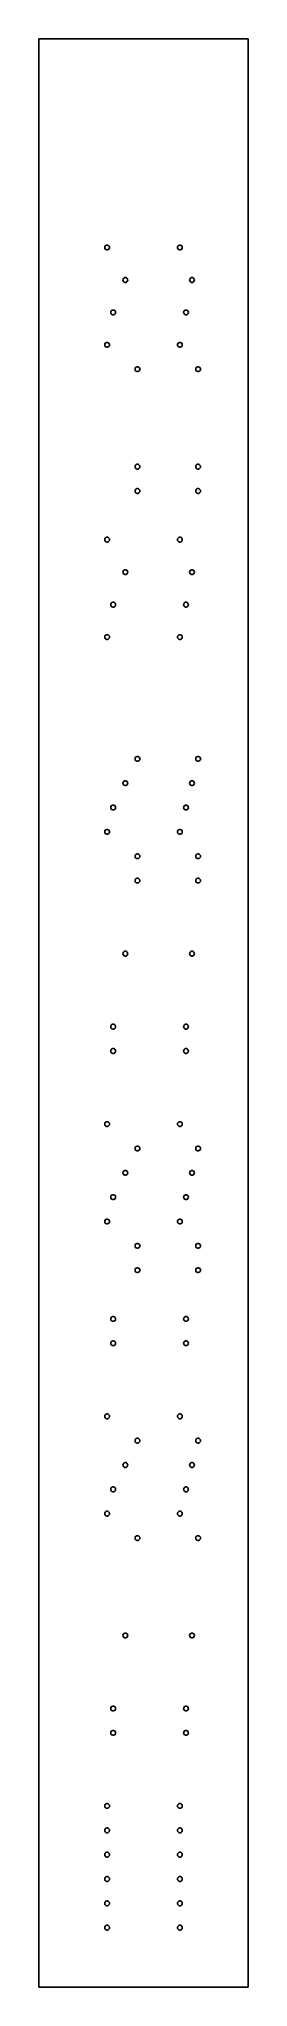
# Model space of a CAD drawing. Header units: metres. Extents: x 0 to 69, y 0 to 640.
import ezdxf

# ---------------------------------------------------------------- set-up
doc = ezdxf.new("R2010")
doc.units = ezdxf.units.M

msp = doc.modelspace()

# ---------------------------------------------------------------- linework, layer by layer
for p, q in [((69, 640), (0, 640)), ((0, 640), (0, 0)), ((69, 0), (69, 640)), ((21.7, 571.5), (21.7482, 571.774)), ((21.7482, 571.226), (21.7, 571.5)), ((21.7482, 571.774), (21.8872, 572.014)), ((21.8872, 570.986), (21.7482, 571.226)), ((21.8872, 572.014), (22.1, 572.193)), ((22.1, 570.807), (21.8872, 570.986)), ((22.1, 572.193), (22.3611, 572.288)), ((22.3611, 570.712), (22.1, 570.807)), ((22.3611, 572.288), (22.6389, 572.288)), ((22.6389, 570.712), (22.3611, 570.712)), ((22.6389, 572.288), (22.9, 572.193)), ((22.9, 570.807), (22.6389, 570.712)), ((22.9, 572.193), (23.1128, 572.014)), ((23.1128, 570.986), (22.9, 570.807)), ((23.1128, 572.014), (23.2518, 571.774)), ((23.2518, 571.226), (23.1128, 570.986)), ((23.2518, 571.774), (23.3, 571.5)), ((23.3, 571.5), (23.2518, 571.226)), ((45.7, 571.5), (45.7482, 571.774)), ((45.7482, 571.226), (45.7, 571.5)), ((45.7482, 571.774), (45.8872, 572.014)), ((45.8872, 570.986), (45.7482, 571.226)), ((45.8872, 572.014), (46.1, 572.193)), ((46.1, 570.807), (45.8872, 570.986)), ((46.1, 572.193), (46.3611, 572.288)), ((46.3611, 570.712), (46.1, 570.807)), ((46.3611, 572.288), (46.6389, 572.288)), ((46.6389, 570.712), (46.3611, 570.712)), ((46.6389, 572.288), (46.9, 572.193)), ((46.9, 570.807), (46.6389, 570.712)), ((46.9, 572.193), (47.1128, 572.014)), ((47.1128, 570.986), (46.9, 570.807)), ((47.1128, 572.014), (47.2518, 571.774)), ((47.2518, 571.226), (47.1128, 570.986)), ((47.2518, 571.774), (47.3, 571.5)), ((47.3, 571.5), (47.2518, 571.226)), ((27.7, 560.833), (27.7482, 561.107)), ((27.7482, 560.56), (27.7, 560.833)), ((27.7482, 561.107), (27.8872, 561.348)), ((27.8872, 560.319), (27.7482, 560.56)), ((27.8872, 561.348), (28.1, 561.526)), ((28.1, 560.14), (27.8872, 560.319)), ((28.1, 561.526), (28.3611, 561.621)), ((28.3611, 560.045), (28.1, 560.14)), ((28.3611, 561.621), (28.6389, 561.621)), ((28.6389, 560.045), (28.3611, 560.045)), ((28.6389, 561.621), (28.9, 561.526)), ((28.9, 560.14), (28.6389, 560.045)), ((28.9, 561.526), (29.1128, 561.348)), ((29.1128, 560.319), (28.9, 560.14)), ((29.1128, 561.348), (29.2518, 561.107)), ((29.2518, 560.56), (29.1128, 560.319)), ((29.2518, 561.107), (29.3, 560.833)), ((29.3, 560.833), (29.2518, 560.56)), ((49.7, 560.833), (49.7482, 561.107)), ((49.7482, 560.56), (49.7, 560.833)), ((49.7482, 561.107), (49.8872, 561.348)), ((49.8872, 560.319), (49.7482, 560.56)), ((49.8872, 561.348), (50.1, 561.526)), ((50.1, 560.14), (49.8872, 560.319)), ((50.1, 561.526), (50.3611, 561.621)), ((50.3611, 560.045), (50.1, 560.14)), ((50.3611, 561.621), (50.6389, 561.621)), ((50.6389, 560.045), (50.3611, 560.045)), ((50.6389, 561.621), (50.9, 561.526)), ((50.9, 560.14), (50.6389, 560.045)), ((50.9, 561.526), (51.1128, 561.348)), ((51.1128, 560.319), (50.9, 560.14)), ((51.1128, 561.348), (51.2518, 561.107)), ((51.2518, 560.56), (51.1128, 560.319)), ((51.2518, 561.107), (51.3, 560.833)), ((51.3, 560.833), (51.2518, 560.56)), ((23.7, 550.167), (23.7482, 550.44)), ((23.7482, 550.44), (23.8872, 550.681)), ((23.8872, 550.681), (24.1, 550.859)), ((24.1, 550.859), (24.3611, 550.954)), ((24.3611, 550.954), (24.6389, 550.954)), ((24.6389, 550.954), (24.9, 550.859)), ((24.9, 550.859), (25.1128, 550.681)), ((25.1128, 550.681), (25.2518, 550.44)), ((25.2518, 550.44), (25.3, 550.167)), ((47.7, 550.167), (47.7482, 550.44)), ((47.7482, 550.44), (47.8872, 550.681)), ((47.8872, 550.681), (48.1, 550.859)), ((48.1, 550.859), (48.3611, 550.954)), ((48.3611, 550.954), (48.6389, 550.954)), ((48.6389, 550.954), (48.9, 550.859)), ((48.9, 550.859), (49.1128, 550.681)), ((49.1128, 550.681), (49.2518, 550.44)), ((49.2518, 550.44), (49.3, 550.167)), ((23.7482, 549.893), (23.7, 550.167)), ((23.8872, 549.652), (23.7482, 549.893)), ((24.1, 549.474), (23.8872, 549.652)), ((24.3611, 549.379), (24.1, 549.474)), ((24.6389, 549.379), (24.3611, 549.379)), ((24.9, 549.474), (24.6389, 549.379)), ((25.1128, 549.652), (24.9, 549.474)), ((25.2518, 549.893), (25.1128, 549.652)), ((25.3, 550.167), (25.2518, 549.893)), ((47.7482, 549.893), (47.7, 550.167)), ((47.8872, 549.652), (47.7482, 549.893)), ((48.1, 549.474), (47.8872, 549.652)), ((48.3611, 549.379), (48.1, 549.474)), ((48.6389, 549.379), (48.3611, 549.379)), ((48.9, 549.474), (48.6389, 549.379)), ((49.1128, 549.652), (48.9, 549.474)), ((49.2518, 549.893), (49.1128, 549.652)), ((49.3, 550.167), (49.2518, 549.893)), ((21.7, 539.5), (21.7482, 539.774)), ((21.7482, 539.226), (21.7, 539.5)), ((21.7482, 539.774), (21.8872, 540.014)), ((21.8872, 538.986), (21.7482, 539.226)), ((21.8872, 540.014), (22.1, 540.193)), ((22.1, 538.807), (21.8872, 538.986)), ((22.1, 540.193), (22.3611, 540.288)), ((22.3611, 538.712), (22.1, 538.807)), ((22.3611, 540.288), (22.6389, 540.288)), ((22.6389, 538.712), (22.3611, 538.712)), ((22.6389, 540.288), (22.9, 540.193)), ((22.9, 538.807), (22.6389, 538.712)), ((22.9, 540.193), (23.1128, 540.014)), ((23.1128, 538.986), (22.9, 538.807)), ((23.1128, 540.014), (23.2518, 539.774)), ((23.2518, 539.226), (23.1128, 538.986)), ((23.2518, 539.774), (23.3, 539.5)), ((23.3, 539.5), (23.2518, 539.226)), ((45.7, 539.5), (45.7482, 539.774)), ((45.7482, 539.226), (45.7, 539.5)), ((45.7482, 539.774), (45.8872, 540.014)), ((45.8872, 538.986), (45.7482, 539.226)), ((45.8872, 540.014), (46.1, 540.193)), ((46.1, 538.807), (45.8872, 538.986)), ((46.1, 540.193), (46.3611, 540.288)), ((46.3611, 538.712), (46.1, 538.807)), ((46.3611, 540.288), (46.6389, 540.288)), ((46.6389, 538.712), (46.3611, 538.712)), ((46.6389, 540.288), (46.9, 540.193)), ((46.9, 538.807), (46.6389, 538.712)), ((46.9, 540.193), (47.1128, 540.014)), ((47.1128, 538.986), (46.9, 538.807)), ((47.1128, 540.014), (47.2518, 539.774)), ((47.2518, 539.226), (47.1128, 538.986)), ((47.2518, 539.774), (47.3, 539.5)), ((47.3, 539.5), (47.2518, 539.226)), ((31.7, 531.5), (31.7482, 531.774)), ((31.7482, 531.226), (31.7, 531.5)), ((31.7482, 531.774), (31.8872, 532.014)), ((31.8872, 530.986), (31.7482, 531.226)), ((31.8872, 532.014), (32.1, 532.193)), ((32.1, 532.193), (32.3611, 532.288)), ((32.3611, 532.288), (32.6389, 532.288)), ((32.6389, 532.288), (32.9, 532.193)), ((32.9, 532.193), (33.1128, 532.014)), ((33.1128, 532.014), (33.2518, 531.774)), ((33.2518, 531.226), (33.1128, 530.986)), ((33.2518, 531.774), (33.3, 531.5)), ((33.3, 531.5), (33.2518, 531.226)), ((51.7, 531.5), (51.7482, 531.774)), ((51.7482, 531.226), (51.7, 531.5)), ((51.7482, 531.774), (51.8872, 532.014)), ((51.8872, 530.986), (51.7482, 531.226)), ((51.8872, 532.014), (52.1, 532.193)), ((52.1, 532.193), (52.3611, 532.288)), ((52.3611, 532.288), (52.6389, 532.288)), ((52.6389, 532.288), (52.9, 532.193)), ((52.9, 532.193), (53.1128, 532.014)), ((53.1128, 532.014), (53.2518, 531.774)), ((53.2518, 531.226), (53.1128, 530.986)), ((53.2518, 531.774), (53.3, 531.5)), ((53.3, 531.5), (53.2518, 531.226)), ((32.1, 530.807), (31.8872, 530.986)), ((32.3611, 530.712), (32.1, 530.807)), ((32.6389, 530.712), (32.3611, 530.712)), ((32.9, 530.807), (32.6389, 530.712)), ((33.1128, 530.986), (32.9, 530.807)), ((52.1, 530.807), (51.8872, 530.986)), ((52.3611, 530.712), (52.1, 530.807)), ((52.6389, 530.712), (52.3611, 530.712)), ((52.9, 530.807), (52.6389, 530.712)), ((53.1128, 530.986), (52.9, 530.807)), ((31.7, 499.5), (31.7482, 499.774)), ((31.7482, 499.226), (31.7, 499.5)), ((31.7482, 499.774), (31.8872, 500.014)), ((31.8872, 498.986), (31.7482, 499.226)), ((31.8872, 500.014), (32.1, 500.193)), ((32.1, 500.193), (32.3611, 500.288)), ((32.3611, 500.288), (32.6389, 500.288)), ((32.6389, 500.288), (32.9, 500.193)), ((32.9, 500.193), (33.1128, 500.014)), ((33.1128, 500.014), (33.2518, 499.774)), ((33.2518, 499.226), (33.1128, 498.986)), ((33.2518, 499.774), (33.3, 499.5)), ((33.3, 499.5), (33.2518, 499.226)), ((51.7, 499.5), (51.7482, 499.774)), ((51.7482, 499.226), (51.7, 499.5)), ((51.7482, 499.774), (51.8872, 500.014)), ((51.8872, 498.986), (51.7482, 499.226)), ((51.8872, 500.014), (52.1, 500.193)), ((52.1, 500.193), (52.3611, 500.288)), ((52.3611, 500.288), (52.6389, 500.288)), ((52.6389, 500.288), (52.9, 500.193)), ((52.9, 500.193), (53.1128, 500.014)), ((53.1128, 500.014), (53.2518, 499.774)), ((53.2518, 499.226), (53.1128, 498.986)), ((53.2518, 499.774), (53.3, 499.5)), ((53.3, 499.5), (53.2518, 499.226)), ((32.1, 498.807), (31.8872, 498.986)), ((32.3611, 498.712), (32.1, 498.807)), ((32.6389, 498.712), (32.3611, 498.712)), ((32.9, 498.807), (32.6389, 498.712)), ((33.1128, 498.986), (32.9, 498.807)), ((52.1, 498.807), (51.8872, 498.986)), ((52.3611, 498.712), (52.1, 498.807)), ((52.6389, 498.712), (52.3611, 498.712)), ((52.9, 498.807), (52.6389, 498.712)), ((53.1128, 498.986), (52.9, 498.807)), ((31.7, 491.5), (31.7482, 491.774)), ((31.7482, 491.226), (31.7, 491.5)), ((31.7482, 491.774), (31.8872, 492.014)), ((31.8872, 490.986), (31.7482, 491.226)), ((31.8872, 492.014), (32.1, 492.193)), ((32.1, 490.807), (31.8872, 490.986)), ((32.1, 492.193), (32.3611, 492.288)), ((32.3611, 490.712), (32.1, 490.807)), ((32.3611, 492.288), (32.6389, 492.288)), ((32.6389, 490.712), (32.3611, 490.712)), ((32.6389, 492.288), (32.9, 492.193)), ((32.9, 490.807), (32.6389, 490.712)), ((32.9, 492.193), (33.1128, 492.014)), ((33.1128, 490.986), (32.9, 490.807)), ((33.1128, 492.014), (33.2518, 491.774)), ((33.2518, 491.226), (33.1128, 490.986)), ((33.2518, 491.774), (33.3, 491.5)), ((33.3, 491.5), (33.2518, 491.226)), ((51.7, 491.5), (51.7482, 491.774)), ((51.7482, 491.226), (51.7, 491.5)), ((51.7482, 491.774), (51.8872, 492.014)), ((51.8872, 490.986), (51.7482, 491.226)), ((51.8872, 492.014), (52.1, 492.193)), ((52.1, 490.807), (51.8872, 490.986)), ((52.1, 492.193), (52.3611, 492.288)), ((52.3611, 490.712), (52.1, 490.807)), ((52.3611, 492.288), (52.6389, 492.288)), ((52.6389, 490.712), (52.3611, 490.712)), ((52.6389, 492.288), (52.9, 492.193)), ((52.9, 490.807), (52.6389, 490.712)), ((52.9, 492.193), (53.1128, 492.014)), ((53.1128, 490.986), (52.9, 490.807)), ((53.1128, 492.014), (53.2518, 491.774)), ((53.2518, 491.226), (53.1128, 490.986)), ((53.2518, 491.774), (53.3, 491.5)), ((53.3, 491.5), (53.2518, 491.226)), ((21.7, 475.5), (21.7482, 475.774)), ((21.7482, 475.226), (21.7, 475.5)), ((21.7482, 475.774), (21.8872, 476.014)), ((21.8872, 474.986), (21.7482, 475.226)), ((21.8872, 476.014), (22.1, 476.193)), ((22.1, 474.807), (21.8872, 474.986)), ((22.1, 476.193), (22.3611, 476.288)), ((22.3611, 474.712), (22.1, 474.807)), ((22.3611, 476.288), (22.6389, 476.288)), ((22.6389, 474.712), (22.3611, 474.712)), ((22.6389, 476.288), (22.9, 476.193)), ((22.9, 474.807), (22.6389, 474.712)), ((22.9, 476.193), (23.1128, 476.014)), ((23.1128, 474.986), (22.9, 474.807)), ((23.1128, 476.014), (23.2518, 475.774)), ((23.2518, 475.226), (23.1128, 474.986)), ((23.2518, 475.774), (23.3, 475.5)), ((23.3, 475.5), (23.2518, 475.226)), ((45.7, 475.5), (45.7482, 475.774)), ((45.7482, 475.226), (45.7, 475.5)), ((45.7482, 475.774), (45.8872, 476.014)), ((45.8872, 474.986), (45.7482, 475.226)), ((45.8872, 476.014), (46.1, 476.193)), ((46.1, 474.807), (45.8872, 474.986)), ((46.1, 476.193), (46.3611, 476.288)), ((46.3611, 474.712), (46.1, 474.807)), ((46.3611, 476.288), (46.6389, 476.288)), ((46.6389, 474.712), (46.3611, 474.712)), ((46.6389, 476.288), (46.9, 476.193)), ((46.9, 474.807), (46.6389, 474.712)), ((46.9, 476.193), (47.1128, 476.014)), ((47.1128, 474.986), (46.9, 474.807)), ((47.1128, 476.014), (47.2518, 475.774)), ((47.2518, 475.226), (47.1128, 474.986)), ((47.2518, 475.774), (47.3, 475.5)), ((47.3, 475.5), (47.2518, 475.226)), ((27.7, 464.833), (27.7482, 465.107)), ((27.7482, 464.56), (27.7, 464.833)), ((27.7482, 465.107), (27.8872, 465.348)), ((27.8872, 464.319), (27.7482, 464.56)), ((27.8872, 465.348), (28.1, 465.526)), ((28.1, 464.14), (27.8872, 464.319)), ((28.1, 465.526), (28.3611, 465.621)), ((28.3611, 464.045), (28.1, 464.14)), ((28.3611, 465.621), (28.6389, 465.621)), ((28.6389, 464.045), (28.3611, 464.045)), ((28.6389, 465.621), (28.9, 465.526)), ((28.9, 464.14), (28.6389, 464.045)), ((28.9, 465.526), (29.1128, 465.348)), ((29.1128, 464.319), (28.9, 464.14)), ((29.1128, 465.348), (29.2518, 465.107)), ((29.2518, 464.56), (29.1128, 464.319)), ((29.2518, 465.107), (29.3, 464.833)), ((29.3, 464.833), (29.2518, 464.56)), ((49.7, 464.833), (49.7482, 465.107)), ((49.7482, 464.56), (49.7, 464.833)), ((49.7482, 465.107), (49.8872, 465.348)), ((49.8872, 464.319), (49.7482, 464.56)), ((49.8872, 465.348), (50.1, 465.526)), ((50.1, 464.14), (49.8872, 464.319)), ((50.1, 465.526), (50.3611, 465.621)), ((50.3611, 464.045), (50.1, 464.14)), ((50.3611, 465.621), (50.6389, 465.621)), ((50.6389, 464.045), (50.3611, 464.045)), ((50.6389, 465.621), (50.9, 465.526)), ((50.9, 464.14), (50.6389, 464.045)), ((50.9, 465.526), (51.1128, 465.348)), ((51.1128, 464.319), (50.9, 464.14)), ((51.1128, 465.348), (51.2518, 465.107)), ((51.2518, 464.56), (51.1128, 464.319)), ((51.2518, 465.107), (51.3, 464.833)), ((51.3, 464.833), (51.2518, 464.56)), ((23.7, 454.167), (23.7482, 454.44)), ((23.7482, 454.44), (23.8872, 454.681)), ((23.8872, 454.681), (24.1, 454.859)), ((24.1, 454.859), (24.3611, 454.954)), ((24.3611, 454.954), (24.6389, 454.954)), ((24.6389, 454.954), (24.9, 454.859)), ((24.9, 454.859), (25.1128, 454.681)), ((25.1128, 454.681), (25.2518, 454.44)), ((25.2518, 454.44), (25.3, 454.167)), ((47.7, 454.167), (47.7482, 454.44)), ((47.7482, 454.44), (47.8872, 454.681)), ((47.8872, 454.681), (48.1, 454.859)), ((48.1, 454.859), (48.3611, 454.954)), ((48.3611, 454.954), (48.6389, 454.954)), ((48.6389, 454.954), (48.9, 454.859)), ((48.9, 454.859), (49.1128, 454.681)), ((49.1128, 454.681), (49.2518, 454.44)), ((49.2518, 454.44), (49.3, 454.167)), ((23.7482, 453.893), (23.7, 454.167)), ((23.8872, 453.652), (23.7482, 453.893)), ((24.1, 453.474), (23.8872, 453.652)), ((24.3611, 453.379), (24.1, 453.474)), ((24.6389, 453.379), (24.3611, 453.379)), ((24.9, 453.474), (24.6389, 453.379)), ((25.1128, 453.652), (24.9, 453.474)), ((25.2518, 453.893), (25.1128, 453.652)), ((25.3, 454.167), (25.2518, 453.893)), ((47.7482, 453.893), (47.7, 454.167)), ((47.8872, 453.652), (47.7482, 453.893)), ((48.1, 453.474), (47.8872, 453.652)), ((48.3611, 453.379), (48.1, 453.474)), ((48.6389, 453.379), (48.3611, 453.379)), ((48.9, 453.474), (48.6389, 453.379)), ((49.1128, 453.652), (48.9, 453.474)), ((49.2518, 453.893), (49.1128, 453.652)), ((49.3, 454.167), (49.2518, 453.893)), ((21.7, 443.5), (21.7482, 443.774)), ((21.7482, 443.226), (21.7, 443.5)), ((21.7482, 443.774), (21.8872, 444.014)), ((21.8872, 442.986), (21.7482, 443.226)), ((21.8872, 444.014), (22.1, 444.193)), ((22.1, 442.807), (21.8872, 442.986)), ((22.1, 444.193), (22.3611, 444.288)), ((22.3611, 442.712), (22.1, 442.807)), ((22.3611, 444.288), (22.6389, 444.288)), ((22.6389, 442.712), (22.3611, 442.712)), ((22.6389, 444.288), (22.9, 444.193)), ((22.9, 442.807), (22.6389, 442.712)), ((22.9, 444.193), (23.1128, 444.014)), ((23.1128, 442.986), (22.9, 442.807)), ((23.1128, 444.014), (23.2518, 443.774)), ((23.2518, 443.226), (23.1128, 442.986)), ((23.2518, 443.774), (23.3, 443.5)), ((23.3, 443.5), (23.2518, 443.226)), ((45.7, 443.5), (45.7482, 443.774)), ((45.7482, 443.226), (45.7, 443.5)), ((45.7482, 443.774), (45.8872, 444.014)), ((45.8872, 442.986), (45.7482, 443.226)), ((45.8872, 444.014), (46.1, 444.193)), ((46.1, 442.807), (45.8872, 442.986)), ((46.1, 444.193), (46.3611, 444.288)), ((46.3611, 442.712), (46.1, 442.807)), ((46.3611, 444.288), (46.6389, 444.288)), ((46.6389, 442.712), (46.3611, 442.712)), ((46.6389, 444.288), (46.9, 444.193)), ((46.9, 442.807), (46.6389, 442.712)), ((46.9, 444.193), (47.1128, 444.014)), ((47.1128, 442.986), (46.9, 442.807)), ((47.1128, 444.014), (47.2518, 443.774)), ((47.2518, 443.226), (47.1128, 442.986)), ((47.2518, 443.774), (47.3, 443.5)), ((47.3, 443.5), (47.2518, 443.226)), ((31.7, 403.5), (31.7482, 403.774)), ((31.7482, 403.226), (31.7, 403.5)), ((31.7482, 403.774), (31.8872, 404.014)), ((31.8872, 402.986), (31.7482, 403.226)), ((31.8872, 404.014), (32.1, 404.193)), ((32.1, 404.193), (32.3611, 404.288)), ((32.3611, 404.288), (32.6389, 404.288)), ((32.6389, 404.288), (32.9, 404.193)), ((32.9, 404.193), (33.1128, 404.014)), ((33.1128, 404.014), (33.2518, 403.774)), ((33.2518, 403.226), (33.1128, 402.986)), ((33.2518, 403.774), (33.3, 403.5)), ((33.3, 403.5), (33.2518, 403.226)), ((51.7, 403.5), (51.7482, 403.774)), ((51.7482, 403.226), (51.7, 403.5)), ((51.7482, 403.774), (51.8872, 404.014)), ((51.8872, 402.986), (51.7482, 403.226)), ((51.8872, 404.014), (52.1, 404.193)), ((52.1, 404.193), (52.3611, 404.288)), ((52.3611, 404.288), (52.6389, 404.288)), ((52.6389, 404.288), (52.9, 404.193)), ((52.9, 404.193), (53.1128, 404.014)), ((53.1128, 404.014), (53.2518, 403.774)), ((53.2518, 403.226), (53.1128, 402.986)), ((53.2518, 403.774), (53.3, 403.5)), ((53.3, 403.5), (53.2518, 403.226)), ((32.1, 402.807), (31.8872, 402.986)), ((32.3611, 402.712), (32.1, 402.807)), ((32.6389, 402.712), (32.3611, 402.712)), ((32.9, 402.807), (32.6389, 402.712)), ((33.1128, 402.986), (32.9, 402.807)), ((52.1, 402.807), (51.8872, 402.986)), ((52.3611, 402.712), (52.1, 402.807)), ((52.6389, 402.712), (52.3611, 402.712)), ((52.9, 402.807), (52.6389, 402.712)), ((53.1128, 402.986), (52.9, 402.807)), ((27.7, 395.5), (27.7482, 395.774)), ((27.7482, 395.226), (27.7, 395.5)), ((27.7482, 395.774), (27.8872, 396.014)), ((27.8872, 394.986), (27.7482, 395.226)), ((27.8872, 396.014), (28.1, 396.193)), ((28.1, 394.807), (27.8872, 394.986)), ((28.1, 396.193), (28.3611, 396.288)), ((28.3611, 394.712), (28.1, 394.807)), ((28.3611, 396.288), (28.6389, 396.288)), ((28.6389, 394.712), (28.3611, 394.712)), ((28.6389, 396.288), (28.9, 396.193)), ((28.9, 394.807), (28.6389, 394.712)), ((28.9, 396.193), (29.1128, 396.014)), ((29.1128, 394.986), (28.9, 394.807)), ((29.1128, 396.014), (29.2518, 395.774)), ((29.2518, 395.226), (29.1128, 394.986)), ((29.2518, 395.774), (29.3, 395.5)), ((29.3, 395.5), (29.2518, 395.226)), ((49.7, 395.5), (49.7482, 395.774)), ((49.7482, 395.226), (49.7, 395.5)), ((49.7482, 395.774), (49.8872, 396.014)), ((49.8872, 394.986), (49.7482, 395.226)), ((49.8872, 396.014), (50.1, 396.193)), ((50.1, 394.807), (49.8872, 394.986)), ((50.1, 396.193), (50.3611, 396.288)), ((50.3611, 394.712), (50.1, 394.807)), ((50.3611, 396.288), (50.6389, 396.288)), ((50.6389, 394.712), (50.3611, 394.712)), ((50.6389, 396.288), (50.9, 396.193)), ((50.9, 394.807), (50.6389, 394.712)), ((50.9, 396.193), (51.1128, 396.014)), ((51.1128, 394.986), (50.9, 394.807)), ((51.1128, 396.014), (51.2518, 395.774)), ((51.2518, 395.226), (51.1128, 394.986)), ((51.2518, 395.774), (51.3, 395.5)), ((51.3, 395.5), (51.2518, 395.226)), ((23.7, 387.5), (23.7482, 387.774)), ((23.7482, 387.226), (23.7, 387.5)), ((23.7482, 387.774), (23.8872, 388.014)), ((23.8872, 386.986), (23.7482, 387.226)), ((23.8872, 388.014), (24.1, 388.193)), ((24.1, 386.807), (23.8872, 386.986)), ((24.1, 388.193), (24.3611, 388.288)), ((24.3611, 386.712), (24.1, 386.807)), ((24.3611, 388.288), (24.6389, 388.288)), ((24.6389, 386.712), (24.3611, 386.712)), ((24.6389, 388.288), (24.9, 388.193)), ((24.9, 386.807), (24.6389, 386.712)), ((24.9, 388.193), (25.1128, 388.014)), ((25.1128, 386.986), (24.9, 386.807)), ((25.1128, 388.014), (25.2518, 387.774)), ((25.2518, 387.226), (25.1128, 386.986)), ((25.2518, 387.774), (25.3, 387.5)), ((25.3, 387.5), (25.2518, 387.226)), ((47.7, 387.5), (47.7482, 387.774)), ((47.7482, 387.226), (47.7, 387.5)), ((47.7482, 387.774), (47.8872, 388.014)), ((47.8872, 386.986), (47.7482, 387.226)), ((47.8872, 388.014), (48.1, 388.193)), ((48.1, 386.807), (47.8872, 386.986)), ((48.1, 388.193), (48.3611, 388.288)), ((48.3611, 386.712), (48.1, 386.807)), ((48.3611, 388.288), (48.6389, 388.288)), ((48.6389, 386.712), (48.3611, 386.712)), ((48.6389, 388.288), (48.9, 388.193)), ((48.9, 386.807), (48.6389, 386.712)), ((48.9, 388.193), (49.1128, 388.014)), ((49.1128, 386.986), (48.9, 386.807)), ((49.1128, 388.014), (49.2518, 387.774)), ((49.2518, 387.226), (49.1128, 386.986)), ((49.2518, 387.774), (49.3, 387.5)), ((49.3, 387.5), (49.2518, 387.226)), ((21.7, 379.5), (21.7482, 379.774)), ((21.7482, 379.226), (21.7, 379.5)), ((21.7482, 379.774), (21.8872, 380.014)), ((21.8872, 378.986), (21.7482, 379.226)), ((21.8872, 380.014), (22.1, 380.193)), ((22.1, 378.807), (21.8872, 378.986)), ((22.1, 380.193), (22.3611, 380.288)), ((22.3611, 378.712), (22.1, 378.807)), ((22.3611, 380.288), (22.6389, 380.288)), ((22.6389, 378.712), (22.3611, 378.712)), ((22.6389, 380.288), (22.9, 380.193)), ((22.9, 378.807), (22.6389, 378.712)), ((22.9, 380.193), (23.1128, 380.014)), ((23.1128, 378.986), (22.9, 378.807)), ((23.1128, 380.014), (23.2518, 379.774)), ((23.2518, 379.226), (23.1128, 378.986)), ((23.2518, 379.774), (23.3, 379.5)), ((23.3, 379.5), (23.2518, 379.226)), ((45.7, 379.5), (45.7482, 379.774)), ((45.7482, 379.226), (45.7, 379.5)), ((45.7482, 379.774), (45.8872, 380.014)), ((45.8872, 378.986), (45.7482, 379.226)), ((45.8872, 380.014), (46.1, 380.193)), ((46.1, 378.807), (45.8872, 378.986)), ((46.1, 380.193), (46.3611, 380.288)), ((46.3611, 378.712), (46.1, 378.807)), ((46.3611, 380.288), (46.6389, 380.288)), ((46.6389, 378.712), (46.3611, 378.712)), ((46.6389, 380.288), (46.9, 380.193)), ((46.9, 378.807), (46.6389, 378.712)), ((46.9, 380.193), (47.1128, 380.014)), ((47.1128, 378.986), (46.9, 378.807)), ((47.1128, 380.014), (47.2518, 379.774)), ((47.2518, 379.226), (47.1128, 378.986)), ((47.2518, 379.774), (47.3, 379.5)), ((47.3, 379.5), (47.2518, 379.226)), ((31.7, 371.5), (31.7482, 371.774)), ((31.7482, 371.226), (31.7, 371.5)), ((31.7482, 371.774), (31.8872, 372.014)), ((31.8872, 370.986), (31.7482, 371.226)), ((31.8872, 372.014), (32.1, 372.193)), ((32.1, 372.193), (32.3611, 372.288)), ((32.3611, 372.288), (32.6389, 372.288)), ((32.6389, 372.288), (32.9, 372.193)), ((32.9, 372.193), (33.1128, 372.014)), ((33.1128, 372.014), (33.2518, 371.774)), ((33.2518, 371.226), (33.1128, 370.986)), ((33.2518, 371.774), (33.3, 371.5)), ((33.3, 371.5), (33.2518, 371.226)), ((51.7, 371.5), (51.7482, 371.774)), ((51.7482, 371.226), (51.7, 371.5)), ((51.7482, 371.774), (51.8872, 372.014)), ((51.8872, 370.986), (51.7482, 371.226)), ((51.8872, 372.014), (52.1, 372.193)), ((52.1, 372.193), (52.3611, 372.288)), ((52.3611, 372.288), (52.6389, 372.288)), ((52.6389, 372.288), (52.9, 372.193)), ((52.9, 372.193), (53.1128, 372.014)), ((53.1128, 372.014), (53.2518, 371.774)), ((53.2518, 371.226), (53.1128, 370.986)), ((53.2518, 371.774), (53.3, 371.5)), ((53.3, 371.5), (53.2518, 371.226)), ((32.1, 370.807), (31.8872, 370.986)), ((32.3611, 370.712), (32.1, 370.807)), ((32.6389, 370.712), (32.3611, 370.712)), ((32.9, 370.807), (32.6389, 370.712)), ((33.1128, 370.986), (32.9, 370.807)), ((52.1, 370.807), (51.8872, 370.986)), ((52.3611, 370.712), (52.1, 370.807)), ((52.6389, 370.712), (52.3611, 370.712)), ((52.9, 370.807), (52.6389, 370.712)), ((53.1128, 370.986), (52.9, 370.807)), ((31.7, 363.5), (31.7482, 363.774)), ((31.7482, 363.226), (31.7, 363.5)), ((31.7482, 363.774), (31.8872, 364.014)), ((31.8872, 362.986), (31.7482, 363.226)), ((31.8872, 364.014), (32.1, 364.193)), ((32.1, 362.807), (31.8872, 362.986)), ((32.1, 364.193), (32.3611, 364.288)), ((32.3611, 362.712), (32.1, 362.807)), ((32.3611, 364.288), (32.6389, 364.288)), ((32.6389, 362.712), (32.3611, 362.712)), ((32.6389, 364.288), (32.9, 364.193)), ((32.9, 362.807), (32.6389, 362.712)), ((32.9, 364.193), (33.1128, 364.014)), ((33.1128, 362.986), (32.9, 362.807)), ((33.1128, 364.014), (33.2518, 363.774)), ((33.2518, 363.226), (33.1128, 362.986)), ((33.2518, 363.774), (33.3, 363.5)), ((33.3, 363.5), (33.2518, 363.226)), ((51.7, 363.5), (51.7482, 363.774)), ((51.7482, 363.226), (51.7, 363.5)), ((51.7482, 363.774), (51.8872, 364.014)), ((51.8872, 362.986), (51.7482, 363.226)), ((51.8872, 364.014), (52.1, 364.193)), ((52.1, 362.807), (51.8872, 362.986)), ((52.1, 364.193), (52.3611, 364.288)), ((52.3611, 362.712), (52.1, 362.807)), ((52.3611, 364.288), (52.6389, 364.288)), ((52.6389, 362.712), (52.3611, 362.712)), ((52.6389, 364.288), (52.9, 364.193)), ((52.9, 362.807), (52.6389, 362.712)), ((52.9, 364.193), (53.1128, 364.014)), ((53.1128, 362.986), (52.9, 362.807)), ((53.1128, 364.014), (53.2518, 363.774)), ((53.2518, 363.226), (53.1128, 362.986)), ((53.2518, 363.774), (53.3, 363.5)), ((53.3, 363.5), (53.2518, 363.226)), ((27.7, 339.5), (27.7482, 339.774)), ((27.7482, 339.226), (27.7, 339.5)), ((27.7482, 339.774), (27.8872, 340.014)), ((27.8872, 338.986), (27.7482, 339.226)), ((27.8872, 340.014), (28.1, 340.193)), ((28.1, 340.193), (28.3611, 340.288)), ((28.3611, 340.288), (28.6389, 340.288)), ((28.6389, 340.288), (28.9, 340.193)), ((28.9, 340.193), (29.1128, 340.014)), ((29.1128, 340.014), (29.2518, 339.774)), ((29.2518, 339.226), (29.1128, 338.986)), ((29.2518, 339.774), (29.3, 339.5)), ((29.3, 339.5), (29.2518, 339.226)), ((49.7, 339.5), (49.7482, 339.774)), ((49.7482, 339.226), (49.7, 339.5)), ((49.7482, 339.774), (49.8872, 340.014)), ((49.8872, 338.986), (49.7482, 339.226)), ((49.8872, 340.014), (50.1, 340.193)), ((50.1, 340.193), (50.3611, 340.288)), ((50.3611, 340.288), (50.6389, 340.288)), ((50.6389, 340.288), (50.9, 340.193)), ((50.9, 340.193), (51.1128, 340.014)), ((51.1128, 340.014), (51.2518, 339.774)), ((51.2518, 339.226), (51.1128, 338.986)), ((51.2518, 339.774), (51.3, 339.5)), ((51.3, 339.5), (51.2518, 339.226)), ((28.1, 338.807), (27.8872, 338.986)), ((28.3611, 338.712), (28.1, 338.807)), ((28.6389, 338.712), (28.3611, 338.712)), ((28.9, 338.807), (28.6389, 338.712)), ((29.1128, 338.986), (28.9, 338.807)), ((50.1, 338.807), (49.8872, 338.986)), ((50.3611, 338.712), (50.1, 338.807)), ((50.6389, 338.712), (50.3611, 338.712)), ((50.9, 338.807), (50.6389, 338.712)), ((51.1128, 338.986), (50.9, 338.807)), ((23.7, 315.5), (23.7482, 315.774)), ((23.7482, 315.226), (23.7, 315.5)), ((23.7482, 315.774), (23.8872, 316.014)), ((23.8872, 314.986), (23.7482, 315.226)), ((23.8872, 316.014), (24.1, 316.193)), ((24.1, 314.807), (23.8872, 314.986)), ((24.1, 316.193), (24.3611, 316.288)), ((24.3611, 314.712), (24.1, 314.807)), ((24.3611, 316.288), (24.6389, 316.288)), ((24.6389, 314.712), (24.3611, 314.712)), ((24.6389, 316.288), (24.9, 316.193)), ((24.9, 314.807), (24.6389, 314.712)), ((24.9, 316.193), (25.1128, 316.014)), ((25.1128, 314.986), (24.9, 314.807)), ((25.1128, 316.014), (25.2518, 315.774)), ((25.2518, 315.226), (25.1128, 314.986)), ((25.2518, 315.774), (25.3, 315.5)), ((25.3, 315.5), (25.2518, 315.226)), ((47.7, 315.5), (47.7482, 315.774)), ((47.7482, 315.226), (47.7, 315.5)), ((47.7482, 315.774), (47.8872, 316.014)), ((47.8872, 314.986), (47.7482, 315.226)), ((47.8872, 316.014), (48.1, 316.193)), ((48.1, 314.807), (47.8872, 314.986)), ((48.1, 316.193), (48.3611, 316.288)), ((48.3611, 314.712), (48.1, 314.807)), ((48.3611, 316.288), (48.6389, 316.288)), ((48.6389, 314.712), (48.3611, 314.712)), ((48.6389, 316.288), (48.9, 316.193)), ((48.9, 314.807), (48.6389, 314.712)), ((48.9, 316.193), (49.1128, 316.014)), ((49.1128, 314.986), (48.9, 314.807)), ((49.1128, 316.014), (49.2518, 315.774)), ((49.2518, 315.226), (49.1128, 314.986)), ((49.2518, 315.774), (49.3, 315.5)), ((49.3, 315.5), (49.2518, 315.226)), ((23.7, 307.5), (23.7482, 307.774)), ((23.7482, 307.226), (23.7, 307.5)), ((23.7482, 307.774), (23.8872, 308.014)), ((23.8872, 306.986), (23.7482, 307.226)), ((23.8872, 308.014), (24.1, 308.193)), ((24.1, 308.193), (24.3611, 308.288)), ((24.3611, 308.288), (24.6389, 308.288)), ((24.6389, 308.288), (24.9, 308.193)), ((24.9, 308.193), (25.1128, 308.014)), ((25.1128, 308.014), (25.2518, 307.774)), ((25.2518, 307.226), (25.1128, 306.986)), ((25.2518, 307.774), (25.3, 307.5)), ((25.3, 307.5), (25.2518, 307.226)), ((47.7, 307.5), (47.7482, 307.774)), ((47.7482, 307.226), (47.7, 307.5)), ((47.7482, 307.774), (47.8872, 308.014)), ((47.8872, 306.986), (47.7482, 307.226)), ((47.8872, 308.014), (48.1, 308.193)), ((48.1, 308.193), (48.3611, 308.288)), ((48.3611, 308.288), (48.6389, 308.288)), ((48.6389, 308.288), (48.9, 308.193)), ((48.9, 308.193), (49.1128, 308.014)), ((49.1128, 308.014), (49.2518, 307.774)), ((49.2518, 307.226), (49.1128, 306.986)), ((49.2518, 307.774), (49.3, 307.5)), ((49.3, 307.5), (49.2518, 307.226)), ((24.1, 306.807), (23.8872, 306.986)), ((24.3611, 306.712), (24.1, 306.807)), ((24.6389, 306.712), (24.3611, 306.712)), ((24.9, 306.807), (24.6389, 306.712)), ((25.1128, 306.986), (24.9, 306.807)), ((48.1, 306.807), (47.8872, 306.986)), ((48.3611, 306.712), (48.1, 306.807)), ((48.6389, 306.712), (48.3611, 306.712)), ((48.9, 306.807), (48.6389, 306.712)), ((49.1128, 306.986), (48.9, 306.807)), ((21.7, 283.5), (21.7482, 283.774)), ((21.7482, 283.226), (21.7, 283.5)), ((21.7482, 283.774), (21.8872, 284.014)), ((21.8872, 282.986), (21.7482, 283.226)), ((21.8872, 284.014), (22.1, 284.193)), ((22.1, 282.807), (21.8872, 282.986)), ((22.1, 284.193), (22.3611, 284.288)), ((22.3611, 282.712), (22.1, 282.807)), ((22.3611, 284.288), (22.6389, 284.288)), ((22.6389, 282.712), (22.3611, 282.712)), ((22.6389, 284.288), (22.9, 284.193)), ((22.9, 282.807), (22.6389, 282.712)), ((22.9, 284.193), (23.1128, 284.014)), ((23.1128, 282.986), (22.9, 282.807)), ((23.1128, 284.014), (23.2518, 283.774)), ((23.2518, 283.226), (23.1128, 282.986)), ((23.2518, 283.774), (23.3, 283.5)), ((23.3, 283.5), (23.2518, 283.226)), ((45.7, 283.5), (45.7482, 283.774)), ((45.7482, 283.226), (45.7, 283.5)), ((45.7482, 283.774), (45.8872, 284.014)), ((45.8872, 282.986), (45.7482, 283.226)), ((45.8872, 284.014), (46.1, 284.193)), ((46.1, 282.807), (45.8872, 282.986)), ((46.1, 284.193), (46.3611, 284.288)), ((46.3611, 282.712), (46.1, 282.807)), ((46.3611, 284.288), (46.6389, 284.288)), ((46.6389, 282.712), (46.3611, 282.712)), ((46.6389, 284.288), (46.9, 284.193)), ((46.9, 282.807), (46.6389, 282.712)), ((46.9, 284.193), (47.1128, 284.014)), ((47.1128, 282.986), (46.9, 282.807)), ((47.1128, 284.014), (47.2518, 283.774)), ((47.2518, 283.226), (47.1128, 282.986)), ((47.2518, 283.774), (47.3, 283.5)), ((47.3, 283.5), (47.2518, 283.226)), ((31.7, 275.5), (31.7482, 275.774)), ((31.7482, 275.226), (31.7, 275.5)), ((31.7482, 275.774), (31.8872, 276.014)), ((31.8872, 274.986), (31.7482, 275.226)), ((31.8872, 276.014), (32.1, 276.193)), ((32.1, 276.193), (32.3611, 276.288)), ((32.3611, 276.288), (32.6389, 276.288)), ((32.6389, 276.288), (32.9, 276.193)), ((32.9, 276.193), (33.1128, 276.014)), ((33.1128, 276.014), (33.2518, 275.774)), ((33.2518, 275.226), (33.1128, 274.986)), ((33.2518, 275.774), (33.3, 275.5)), ((33.3, 275.5), (33.2518, 275.226)), ((51.7, 275.5), (51.7482, 275.774)), ((51.7482, 275.226), (51.7, 275.5)), ((51.7482, 275.774), (51.8872, 276.014)), ((51.8872, 274.986), (51.7482, 275.226)), ((51.8872, 276.014), (52.1, 276.193)), ((52.1, 276.193), (52.3611, 276.288)), ((52.3611, 276.288), (52.6389, 276.288)), ((52.6389, 276.288), (52.9, 276.193)), ((52.9, 276.193), (53.1128, 276.014)), ((53.1128, 276.014), (53.2518, 275.774)), ((53.2518, 275.226), (53.1128, 274.986)), ((53.2518, 275.774), (53.3, 275.5)), ((53.3, 275.5), (53.2518, 275.226)), ((32.1, 274.807), (31.8872, 274.986)), ((32.3611, 274.712), (32.1, 274.807)), ((32.6389, 274.712), (32.3611, 274.712)), ((32.9, 274.807), (32.6389, 274.712)), ((33.1128, 274.986), (32.9, 274.807)), ((52.1, 274.807), (51.8872, 274.986)), ((52.3611, 274.712), (52.1, 274.807)), ((52.6389, 274.712), (52.3611, 274.712)), ((52.9, 274.807), (52.6389, 274.712)), ((53.1128, 274.986), (52.9, 274.807)), ((27.7, 267.5), (27.7482, 267.774)), ((27.7482, 267.226), (27.7, 267.5)), ((27.7482, 267.774), (27.8872, 268.014)), ((27.8872, 266.986), (27.7482, 267.226)), ((27.8872, 268.014), (28.1, 268.193)), ((28.1, 266.807), (27.8872, 266.986)), ((28.1, 268.193), (28.3611, 268.288)), ((28.3611, 266.712), (28.1, 266.807)), ((28.3611, 268.288), (28.6389, 268.288)), ((28.6389, 266.712), (28.3611, 266.712)), ((28.6389, 268.288), (28.9, 268.193)), ((28.9, 266.807), (28.6389, 266.712)), ((28.9, 268.193), (29.1128, 268.014)), ((29.1128, 266.986), (28.9, 266.807)), ((29.1128, 268.014), (29.2518, 267.774)), ((29.2518, 267.226), (29.1128, 266.986)), ((29.2518, 267.774), (29.3, 267.5)), ((29.3, 267.5), (29.2518, 267.226)), ((49.7, 267.5), (49.7482, 267.774)), ((49.7482, 267.226), (49.7, 267.5)), ((49.7482, 267.774), (49.8872, 268.014)), ((49.8872, 266.986), (49.7482, 267.226)), ((49.8872, 268.014), (50.1, 268.193)), ((50.1, 266.807), (49.8872, 266.986)), ((50.1, 268.193), (50.3611, 268.288)), ((50.3611, 266.712), (50.1, 266.807)), ((50.3611, 268.288), (50.6389, 268.288)), ((50.6389, 266.712), (50.3611, 266.712)), ((50.6389, 268.288), (50.9, 268.193)), ((50.9, 266.807), (50.6389, 266.712)), ((50.9, 268.193), (51.1128, 268.014)), ((51.1128, 266.986), (50.9, 266.807)), ((51.1128, 268.014), (51.2518, 267.774)), ((51.2518, 267.226), (51.1128, 266.986)), ((51.2518, 267.774), (51.3, 267.5)), ((51.3, 267.5), (51.2518, 267.226)), ((23.7, 259.5), (23.7482, 259.774)), ((23.7482, 259.226), (23.7, 259.5)), ((23.7482, 259.774), (23.8872, 260.014)), ((23.8872, 258.986), (23.7482, 259.226)), ((23.8872, 260.014), (24.1, 260.193)), ((24.1, 258.807), (23.8872, 258.986)), ((24.1, 260.193), (24.3611, 260.288)), ((24.3611, 258.712), (24.1, 258.807)), ((24.3611, 260.288), (24.6389, 260.288)), ((24.6389, 258.712), (24.3611, 258.712)), ((24.6389, 260.288), (24.9, 260.193)), ((24.9, 258.807), (24.6389, 258.712)), ((24.9, 260.193), (25.1128, 260.014)), ((25.1128, 258.986), (24.9, 258.807)), ((25.1128, 260.014), (25.2518, 259.774)), ((25.2518, 259.226), (25.1128, 258.986)), ((25.2518, 259.774), (25.3, 259.5)), ((25.3, 259.5), (25.2518, 259.226)), ((47.7, 259.5), (47.7482, 259.774)), ((47.7482, 259.226), (47.7, 259.5)), ((47.7482, 259.774), (47.8872, 260.014)), ((47.8872, 258.986), (47.7482, 259.226)), ((47.8872, 260.014), (48.1, 260.193)), ((48.1, 258.807), (47.8872, 258.986)), ((48.1, 260.193), (48.3611, 260.288)), ((48.3611, 258.712), (48.1, 258.807)), ((48.3611, 260.288), (48.6389, 260.288)), ((48.6389, 258.712), (48.3611, 258.712)), ((48.6389, 260.288), (48.9, 260.193)), ((48.9, 258.807), (48.6389, 258.712)), ((48.9, 260.193), (49.1128, 260.014)), ((49.1128, 258.986), (48.9, 258.807)), ((49.1128, 260.014), (49.2518, 259.774)), ((49.2518, 259.226), (49.1128, 258.986)), ((49.2518, 259.774), (49.3, 259.5)), ((49.3, 259.5), (49.2518, 259.226)), ((21.7, 251.5), (21.7482, 251.774)), ((21.7482, 251.226), (21.7, 251.5)), ((21.7482, 251.774), (21.8872, 252.014)), ((21.8872, 250.986), (21.7482, 251.226)), ((21.8872, 252.014), (22.1, 252.193)), ((22.1, 250.807), (21.8872, 250.986)), ((22.1, 252.193), (22.3611, 252.288)), ((22.3611, 250.712), (22.1, 250.807)), ((22.3611, 252.288), (22.6389, 252.288)), ((22.6389, 250.712), (22.3611, 250.712)), ((22.6389, 252.288), (22.9, 252.193)), ((22.9, 250.807), (22.6389, 250.712)), ((22.9, 252.193), (23.1128, 252.014)), ((23.1128, 250.986), (22.9, 250.807)), ((23.1128, 252.014), (23.2518, 251.774)), ((23.2518, 251.226), (23.1128, 250.986)), ((23.2518, 251.774), (23.3, 251.5)), ((23.3, 251.5), (23.2518, 251.226)), ((45.7, 251.5), (45.7482, 251.774)), ((45.7482, 251.226), (45.7, 251.5)), ((45.7482, 251.774), (45.8872, 252.014)), ((45.8872, 250.986), (45.7482, 251.226)), ((45.8872, 252.014), (46.1, 252.193)), ((46.1, 250.807), (45.8872, 250.986)), ((46.1, 252.193), (46.3611, 252.288)), ((46.3611, 250.712), (46.1, 250.807)), ((46.3611, 252.288), (46.6389, 252.288)), ((46.6389, 250.712), (46.3611, 250.712)), ((46.6389, 252.288), (46.9, 252.193)), ((46.9, 250.807), (46.6389, 250.712)), ((46.9, 252.193), (47.1128, 252.014)), ((47.1128, 250.986), (46.9, 250.807)), ((47.1128, 252.014), (47.2518, 251.774)), ((47.2518, 251.226), (47.1128, 250.986)), ((47.2518, 251.774), (47.3, 251.5)), ((47.3, 251.5), (47.2518, 251.226)), ((31.7, 243.5), (31.7482, 243.774)), ((31.7482, 243.226), (31.7, 243.5)), ((31.7482, 243.774), (31.8872, 244.014)), ((31.8872, 242.986), (31.7482, 243.226)), ((31.8872, 244.014), (32.1, 244.193)), ((32.1, 244.193), (32.3611, 244.288)), ((32.3611, 244.288), (32.6389, 244.288)), ((32.6389, 244.288), (32.9, 244.193)), ((32.9, 244.193), (33.1128, 244.014)), ((33.1128, 244.014), (33.2518, 243.774)), ((33.2518, 243.226), (33.1128, 242.986)), ((33.2518, 243.774), (33.3, 243.5)), ((33.3, 243.5), (33.2518, 243.226)), ((51.7, 243.5), (51.7482, 243.774)), ((51.7482, 243.226), (51.7, 243.5)), ((51.7482, 243.774), (51.8872, 244.014)), ((51.8872, 242.986), (51.7482, 243.226)), ((51.8872, 244.014), (52.1, 244.193)), ((52.1, 244.193), (52.3611, 244.288)), ((52.3611, 244.288), (52.6389, 244.288)), ((52.6389, 244.288), (52.9, 244.193)), ((52.9, 244.193), (53.1128, 244.014)), ((53.1128, 244.014), (53.2518, 243.774)), ((53.2518, 243.226), (53.1128, 242.986)), ((53.2518, 243.774), (53.3, 243.5)), ((53.3, 243.5), (53.2518, 243.226)), ((32.1, 242.807), (31.8872, 242.986)), ((32.3611, 242.712), (32.1, 242.807)), ((32.6389, 242.712), (32.3611, 242.712)), ((32.9, 242.807), (32.6389, 242.712)), ((33.1128, 242.986), (32.9, 242.807)), ((52.1, 242.807), (51.8872, 242.986)), ((52.3611, 242.712), (52.1, 242.807)), ((52.6389, 242.712), (52.3611, 242.712)), ((52.9, 242.807), (52.6389, 242.712)), ((53.1128, 242.986), (52.9, 242.807)), ((31.7, 235.5), (31.7482, 235.774)), ((31.7482, 235.226), (31.7, 235.5)), ((31.7482, 235.774), (31.8872, 236.014)), ((31.8872, 234.986), (31.7482, 235.226)), ((31.8872, 236.014), (32.1, 236.193)), ((32.1, 234.807), (31.8872, 234.986)), ((32.1, 236.193), (32.3611, 236.288)), ((32.3611, 234.712), (32.1, 234.807)), ((32.3611, 236.288), (32.6389, 236.288)), ((32.6389, 234.712), (32.3611, 234.712)), ((32.6389, 236.288), (32.9, 236.193)), ((32.9, 234.807), (32.6389, 234.712)), ((32.9, 236.193), (33.1128, 236.014)), ((33.1128, 234.986), (32.9, 234.807)), ((33.1128, 236.014), (33.2518, 235.774)), ((33.2518, 235.226), (33.1128, 234.986)), ((33.2518, 235.774), (33.3, 235.5)), ((33.3, 235.5), (33.2518, 235.226)), ((51.7, 235.5), (51.7482, 235.774)), ((51.7482, 235.226), (51.7, 235.5)), ((51.7482, 235.774), (51.8872, 236.014)), ((51.8872, 234.986), (51.7482, 235.226)), ((51.8872, 236.014), (52.1, 236.193)), ((52.1, 234.807), (51.8872, 234.986)), ((52.1, 236.193), (52.3611, 236.288)), ((52.3611, 234.712), (52.1, 234.807)), ((52.3611, 236.288), (52.6389, 236.288)), ((52.6389, 234.712), (52.3611, 234.712)), ((52.6389, 236.288), (52.9, 236.193)), ((52.9, 234.807), (52.6389, 234.712)), ((52.9, 236.193), (53.1128, 236.014)), ((53.1128, 234.986), (52.9, 234.807)), ((53.1128, 236.014), (53.2518, 235.774)), ((53.2518, 235.226), (53.1128, 234.986)), ((53.2518, 235.774), (53.3, 235.5)), ((53.3, 235.5), (53.2518, 235.226)), ((23.7, 219.5), (23.7482, 219.774)), ((23.7482, 219.226), (23.7, 219.5)), ((23.7482, 219.774), (23.8872, 220.014)), ((23.8872, 218.986), (23.7482, 219.226)), ((23.8872, 220.014), (24.1, 220.193)), ((24.1, 218.807), (23.8872, 218.986)), ((24.1, 220.193), (24.3611, 220.288)), ((24.3611, 218.712), (24.1, 218.807)), ((24.3611, 220.288), (24.6389, 220.288)), ((24.6389, 218.712), (24.3611, 218.712)), ((24.6389, 220.288), (24.9, 220.193)), ((24.9, 218.807), (24.6389, 218.712)), ((24.9, 220.193), (25.1128, 220.014)), ((25.1128, 218.986), (24.9, 218.807)), ((25.1128, 220.014), (25.2518, 219.774)), ((25.2518, 219.226), (25.1128, 218.986)), ((25.2518, 219.774), (25.3, 219.5)), ((25.3, 219.5), (25.2518, 219.226)), ((47.7, 219.5), (47.7482, 219.774)), ((47.7482, 219.226), (47.7, 219.5)), ((47.7482, 219.774), (47.8872, 220.014)), ((47.8872, 218.986), (47.7482, 219.226)), ((47.8872, 220.014), (48.1, 220.193)), ((48.1, 218.807), (47.8872, 218.986)), ((48.1, 220.193), (48.3611, 220.288)), ((48.3611, 218.712), (48.1, 218.807)), ((48.3611, 220.288), (48.6389, 220.288)), ((48.6389, 218.712), (48.3611, 218.712)), ((48.6389, 220.288), (48.9, 220.193)), ((48.9, 218.807), (48.6389, 218.712)), ((48.9, 220.193), (49.1128, 220.014)), ((49.1128, 218.986), (48.9, 218.807)), ((49.1128, 220.014), (49.2518, 219.774)), ((49.2518, 219.226), (49.1128, 218.986)), ((49.2518, 219.774), (49.3, 219.5)), ((49.3, 219.5), (49.2518, 219.226)), ((23.7, 211.5), (23.7482, 211.774)), ((23.7482, 211.226), (23.7, 211.5)), ((23.7482, 211.774), (23.8872, 212.014)), ((23.8872, 210.986), (23.7482, 211.226)), ((23.8872, 212.014), (24.1, 212.193)), ((24.1, 212.193), (24.3611, 212.288)), ((24.3611, 212.288), (24.6389, 212.288)), ((24.6389, 212.288), (24.9, 212.193)), ((24.9, 212.193), (25.1128, 212.014)), ((25.1128, 212.014), (25.2518, 211.774)), ((25.2518, 211.226), (25.1128, 210.986)), ((25.2518, 211.774), (25.3, 211.5)), ((25.3, 211.5), (25.2518, 211.226)), ((47.7, 211.5), (47.7482, 211.774)), ((47.7482, 211.226), (47.7, 211.5)), ((47.7482, 211.774), (47.8872, 212.014)), ((47.8872, 210.986), (47.7482, 211.226)), ((47.8872, 212.014), (48.1, 212.193)), ((48.1, 212.193), (48.3611, 212.288)), ((48.3611, 212.288), (48.6389, 212.288)), ((48.6389, 212.288), (48.9, 212.193)), ((48.9, 212.193), (49.1128, 212.014)), ((49.1128, 212.014), (49.2518, 211.774)), ((49.2518, 211.226), (49.1128, 210.986)), ((49.2518, 211.774), (49.3, 211.5)), ((49.3, 211.5), (49.2518, 211.226)), ((24.1, 210.807), (23.8872, 210.986)), ((24.3611, 210.712), (24.1, 210.807)), ((24.6389, 210.712), (24.3611, 210.712)), ((24.9, 210.807), (24.6389, 210.712)), ((25.1128, 210.986), (24.9, 210.807)), ((48.1, 210.807), (47.8872, 210.986)), ((48.3611, 210.712), (48.1, 210.807)), ((48.6389, 210.712), (48.3611, 210.712)), ((48.9, 210.807), (48.6389, 210.712)), ((49.1128, 210.986), (48.9, 210.807)), ((21.7, 187.5), (21.7482, 187.774)), ((21.7482, 187.226), (21.7, 187.5)), ((21.7482, 187.774), (21.8872, 188.014)), ((21.8872, 186.986), (21.7482, 187.226)), ((21.8872, 188.014), (22.1, 188.193)), ((22.1, 186.807), (21.8872, 186.986)), ((22.1, 188.193), (22.3611, 188.288)), ((22.3611, 186.712), (22.1, 186.807)), ((22.3611, 188.288), (22.6389, 188.288)), ((22.6389, 186.712), (22.3611, 186.712)), ((22.6389, 188.288), (22.9, 188.193)), ((22.9, 186.807), (22.6389, 186.712)), ((22.9, 188.193), (23.1128, 188.014)), ((23.1128, 186.986), (22.9, 186.807)), ((23.1128, 188.014), (23.2518, 187.774)), ((23.2518, 187.226), (23.1128, 186.986)), ((23.2518, 187.774), (23.3, 187.5)), ((23.3, 187.5), (23.2518, 187.226)), ((45.7, 187.5), (45.7482, 187.774)), ((45.7482, 187.226), (45.7, 187.5)), ((45.7482, 187.774), (45.8872, 188.014)), ((45.8872, 186.986), (45.7482, 187.226)), ((45.8872, 188.014), (46.1, 188.193)), ((46.1, 186.807), (45.8872, 186.986)), ((46.1, 188.193), (46.3611, 188.288)), ((46.3611, 186.712), (46.1, 186.807)), ((46.3611, 188.288), (46.6389, 188.288)), ((46.6389, 186.712), (46.3611, 186.712)), ((46.6389, 188.288), (46.9, 188.193)), ((46.9, 186.807), (46.6389, 186.712)), ((46.9, 188.193), (47.1128, 188.014)), ((47.1128, 186.986), (46.9, 186.807)), ((47.1128, 188.014), (47.2518, 187.774)), ((47.2518, 187.226), (47.1128, 186.986)), ((47.2518, 187.774), (47.3, 187.5)), ((47.3, 187.5), (47.2518, 187.226)), ((31.7, 179.5), (31.7482, 179.774)), ((31.7482, 179.226), (31.7, 179.5)), ((31.7482, 179.774), (31.8872, 180.014)), ((31.8872, 178.986), (31.7482, 179.226)), ((31.8872, 180.014), (32.1, 180.193)), ((32.1, 180.193), (32.3611, 180.288)), ((32.3611, 180.288), (32.6389, 180.288)), ((32.6389, 180.288), (32.9, 180.193)), ((32.9, 180.193), (33.1128, 180.014)), ((33.1128, 180.014), (33.2518, 179.774)), ((33.2518, 179.226), (33.1128, 178.986)), ((33.2518, 179.774), (33.3, 179.5)), ((33.3, 179.5), (33.2518, 179.226)), ((51.7, 179.5), (51.7482, 179.774)), ((51.7482, 179.226), (51.7, 179.5)), ((51.7482, 179.774), (51.8872, 180.014)), ((51.8872, 178.986), (51.7482, 179.226)), ((51.8872, 180.014), (52.1, 180.193)), ((52.1, 180.193), (52.3611, 180.288)), ((52.3611, 180.288), (52.6389, 180.288)), ((52.6389, 180.288), (52.9, 180.193)), ((52.9, 180.193), (53.1128, 180.014)), ((53.1128, 180.014), (53.2518, 179.774)), ((53.2518, 179.226), (53.1128, 178.986)), ((53.2518, 179.774), (53.3, 179.5)), ((53.3, 179.5), (53.2518, 179.226)), ((32.1, 178.807), (31.8872, 178.986)), ((32.3611, 178.712), (32.1, 178.807)), ((32.6389, 178.712), (32.3611, 178.712)), ((32.9, 178.807), (32.6389, 178.712)), ((33.1128, 178.986), (32.9, 178.807)), ((52.1, 178.807), (51.8872, 178.986)), ((52.3611, 178.712), (52.1, 178.807)), ((52.6389, 178.712), (52.3611, 178.712)), ((52.9, 178.807), (52.6389, 178.712)), ((53.1128, 178.986), (52.9, 178.807)), ((27.7, 171.5), (27.7482, 171.774)), ((27.7482, 171.226), (27.7, 171.5)), ((27.7482, 171.774), (27.8872, 172.014)), ((27.8872, 170.986), (27.7482, 171.226)), ((27.8872, 172.014), (28.1, 172.193)), ((28.1, 170.807), (27.8872, 170.986)), ((28.1, 172.193), (28.3611, 172.288)), ((28.3611, 170.712), (28.1, 170.807)), ((28.3611, 172.288), (28.6389, 172.288)), ((28.6389, 170.712), (28.3611, 170.712)), ((28.6389, 172.288), (28.9, 172.193)), ((28.9, 170.807), (28.6389, 170.712)), ((28.9, 172.193), (29.1128, 172.014)), ((29.1128, 170.986), (28.9, 170.807)), ((29.1128, 172.014), (29.2518, 171.774)), ((29.2518, 171.226), (29.1128, 170.986)), ((29.2518, 171.774), (29.3, 171.5)), ((29.3, 171.5), (29.2518, 171.226)), ((49.7, 171.5), (49.7482, 171.774)), ((49.7482, 171.226), (49.7, 171.5)), ((49.7482, 171.774), (49.8872, 172.014)), ((49.8872, 170.986), (49.7482, 171.226)), ((49.8872, 172.014), (50.1, 172.193)), ((50.1, 170.807), (49.8872, 170.986)), ((50.1, 172.193), (50.3611, 172.288)), ((50.3611, 170.712), (50.1, 170.807)), ((50.3611, 172.288), (50.6389, 172.288)), ((50.6389, 170.712), (50.3611, 170.712)), ((50.6389, 172.288), (50.9, 172.193)), ((50.9, 170.807), (50.6389, 170.712)), ((50.9, 172.193), (51.1128, 172.014)), ((51.1128, 170.986), (50.9, 170.807)), ((51.1128, 172.014), (51.2518, 171.774)), ((51.2518, 171.226), (51.1128, 170.986)), ((51.2518, 171.774), (51.3, 171.5)), ((51.3, 171.5), (51.2518, 171.226)), ((23.7, 163.5), (23.7482, 163.774)), ((23.7482, 163.226), (23.7, 163.5)), ((23.7482, 163.774), (23.8872, 164.014)), ((23.8872, 162.986), (23.7482, 163.226)), ((23.8872, 164.014), (24.1, 164.193)), ((24.1, 162.807), (23.8872, 162.986)), ((24.1, 164.193), (24.3611, 164.288)), ((24.3611, 162.712), (24.1, 162.807)), ((24.3611, 164.288), (24.6389, 164.288)), ((24.6389, 162.712), (24.3611, 162.712)), ((24.6389, 164.288), (24.9, 164.193)), ((24.9, 162.807), (24.6389, 162.712)), ((24.9, 164.193), (25.1128, 164.014)), ((25.1128, 162.986), (24.9, 162.807)), ((25.1128, 164.014), (25.2518, 163.774)), ((25.2518, 163.226), (25.1128, 162.986)), ((25.2518, 163.774), (25.3, 163.5)), ((25.3, 163.5), (25.2518, 163.226)), ((47.7, 163.5), (47.7482, 163.774)), ((47.7482, 163.226), (47.7, 163.5)), ((47.7482, 163.774), (47.8872, 164.014)), ((47.8872, 162.986), (47.7482, 163.226)), ((47.8872, 164.014), (48.1, 164.193)), ((48.1, 162.807), (47.8872, 162.986)), ((48.1, 164.193), (48.3611, 164.288)), ((48.3611, 162.712), (48.1, 162.807)), ((48.3611, 164.288), (48.6389, 164.288)), ((48.6389, 162.712), (48.3611, 162.712)), ((48.6389, 164.288), (48.9, 164.193)), ((48.9, 162.807), (48.6389, 162.712)), ((48.9, 164.193), (49.1128, 164.014)), ((49.1128, 162.986), (48.9, 162.807)), ((49.1128, 164.014), (49.2518, 163.774)), ((49.2518, 163.226), (49.1128, 162.986)), ((49.2518, 163.774), (49.3, 163.5)), ((49.3, 163.5), (49.2518, 163.226)), ((21.7, 155.5), (21.7482, 155.774)), ((21.7482, 155.226), (21.7, 155.5)), ((21.7482, 155.774), (21.8872, 156.014)), ((21.8872, 154.986), (21.7482, 155.226)), ((21.8872, 156.014), (22.1, 156.193)), ((22.1, 154.807), (21.8872, 154.986)), ((22.1, 156.193), (22.3611, 156.288)), ((22.3611, 154.712), (22.1, 154.807)), ((22.3611, 156.288), (22.6389, 156.288)), ((22.6389, 154.712), (22.3611, 154.712)), ((22.6389, 156.288), (22.9, 156.193)), ((22.9, 154.807), (22.6389, 154.712)), ((22.9, 156.193), (23.1128, 156.014)), ((23.1128, 154.986), (22.9, 154.807)), ((23.1128, 156.014), (23.2518, 155.774)), ((23.2518, 155.226), (23.1128, 154.986)), ((23.2518, 155.774), (23.3, 155.5)), ((23.3, 155.5), (23.2518, 155.226)), ((45.7, 155.5), (45.7482, 155.774)), ((45.7482, 155.226), (45.7, 155.5)), ((45.7482, 155.774), (45.8872, 156.014)), ((45.8872, 154.986), (45.7482, 155.226)), ((45.8872, 156.014), (46.1, 156.193)), ((46.1, 154.807), (45.8872, 154.986)), ((46.1, 156.193), (46.3611, 156.288)), ((46.3611, 154.712), (46.1, 154.807)), ((46.3611, 156.288), (46.6389, 156.288)), ((46.6389, 154.712), (46.3611, 154.712)), ((46.6389, 156.288), (46.9, 156.193)), ((46.9, 154.807), (46.6389, 154.712)), ((46.9, 156.193), (47.1128, 156.014)), ((47.1128, 154.986), (46.9, 154.807)), ((47.1128, 156.014), (47.2518, 155.774)), ((47.2518, 155.226), (47.1128, 154.986)), ((47.2518, 155.774), (47.3, 155.5)), ((47.3, 155.5), (47.2518, 155.226)), ((31.7, 147.5), (31.7482, 147.774)), ((31.7482, 147.226), (31.7, 147.5)), ((31.7482, 147.774), (31.8872, 148.014)), ((31.8872, 146.986), (31.7482, 147.226)), ((31.8872, 148.014), (32.1, 148.193)), ((32.1, 148.193), (32.3611, 148.288)), ((32.3611, 148.288), (32.6389, 148.288)), ((32.6389, 148.288), (32.9, 148.193)), ((32.9, 148.193), (33.1128, 148.014)), ((33.1128, 148.014), (33.2518, 147.774)), ((33.2518, 147.226), (33.1128, 146.986)), ((33.2518, 147.774), (33.3, 147.5)), ((33.3, 147.5), (33.2518, 147.226)), ((51.7, 147.5), (51.7482, 147.774)), ((51.7482, 147.226), (51.7, 147.5)), ((51.7482, 147.774), (51.8872, 148.014)), ((51.8872, 146.986), (51.7482, 147.226)), ((51.8872, 148.014), (52.1, 148.193)), ((52.1, 148.193), (52.3611, 148.288)), ((52.3611, 148.288), (52.6389, 148.288)), ((52.6389, 148.288), (52.9, 148.193)), ((52.9, 148.193), (53.1128, 148.014)), ((53.1128, 148.014), (53.2518, 147.774)), ((53.2518, 147.226), (53.1128, 146.986)), ((53.2518, 147.774), (53.3, 147.5)), ((53.3, 147.5), (53.2518, 147.226)), ((32.1, 146.807), (31.8872, 146.986)), ((32.3611, 146.712), (32.1, 146.807)), ((32.6389, 146.712), (32.3611, 146.712)), ((32.9, 146.807), (32.6389, 146.712)), ((33.1128, 146.986), (32.9, 146.807)), ((52.1, 146.807), (51.8872, 146.986)), ((52.3611, 146.712), (52.1, 146.807)), ((52.6389, 146.712), (52.3611, 146.712)), ((52.9, 146.807), (52.6389, 146.712)), ((53.1128, 146.986), (52.9, 146.807)), ((27.7, 115.5), (27.7482, 115.774)), ((27.7482, 115.226), (27.7, 115.5)), ((27.7482, 115.774), (27.8872, 116.014)), ((27.8872, 114.986), (27.7482, 115.226)), ((27.8872, 116.014), (28.1, 116.193)), ((28.1, 116.193), (28.3611, 116.288)), ((28.3611, 116.288), (28.6389, 116.288)), ((28.6389, 116.288), (28.9, 116.193)), ((28.9, 116.193), (29.1128, 116.014)), ((29.1128, 116.014), (29.2518, 115.774)), ((29.2518, 115.226), (29.1128, 114.986)), ((29.2518, 115.774), (29.3, 115.5)), ((29.3, 115.5), (29.2518, 115.226)), ((49.7, 115.5), (49.7482, 115.774)), ((49.7482, 115.226), (49.7, 115.5)), ((49.7482, 115.774), (49.8872, 116.014)), ((49.8872, 114.986), (49.7482, 115.226)), ((49.8872, 116.014), (50.1, 116.193)), ((50.1, 116.193), (50.3611, 116.288)), ((50.3611, 116.288), (50.6389, 116.288)), ((50.6389, 116.288), (50.9, 116.193)), ((50.9, 116.193), (51.1128, 116.014)), ((51.1128, 116.014), (51.2518, 115.774)), ((51.2518, 115.226), (51.1128, 114.986)), ((51.2518, 115.774), (51.3, 115.5)), ((51.3, 115.5), (51.2518, 115.226)), ((28.1, 114.807), (27.8872, 114.986)), ((28.3611, 114.712), (28.1, 114.807)), ((28.6389, 114.712), (28.3611, 114.712)), ((28.9, 114.807), (28.6389, 114.712)), ((29.1128, 114.986), (28.9, 114.807)), ((50.1, 114.807), (49.8872, 114.986)), ((50.3611, 114.712), (50.1, 114.807)), ((50.6389, 114.712), (50.3611, 114.712)), ((50.9, 114.807), (50.6389, 114.712)), ((51.1128, 114.986), (50.9, 114.807)), ((23.7, 91.5), (23.7482, 91.7736)), ((23.7482, 91.2264), (23.7, 91.5)), ((23.7482, 91.7736), (23.8872, 92.0142)), ((23.8872, 90.9858), (23.7482, 91.2264)), ((23.8872, 92.0142), (24.1, 92.1928)), ((24.1, 90.8072), (23.8872, 90.9858)), ((24.1, 92.1928), (24.3611, 92.2878)), ((24.3611, 90.7121), (24.1, 90.8072)), ((24.3611, 92.2878), (24.6389, 92.2878)), ((24.6389, 90.7121), (24.3611, 90.7121)), ((24.6389, 92.2878), (24.9, 92.1928)), ((24.9, 90.8072), (24.6389, 90.7121)), ((24.9, 92.1928), (25.1128, 92.0142)), ((25.1128, 90.9858), (24.9, 90.8072)), ((25.1128, 92.0142), (25.2518, 91.7736)), ((25.2518, 91.2264), (25.1128, 90.9858)), ((25.2518, 91.7736), (25.3, 91.5)), ((25.3, 91.5), (25.2518, 91.2264)), ((47.7, 91.5), (47.7482, 91.7736)), ((47.7482, 91.2264), (47.7, 91.5)), ((47.7482, 91.7736), (47.8872, 92.0142)), ((47.8872, 90.9858), (47.7482, 91.2264)), ((47.8872, 92.0142), (48.1, 92.1928)), ((48.1, 90.8072), (47.8872, 90.9858)), ((48.1, 92.1928), (48.3611, 92.2878)), ((48.3611, 90.7121), (48.1, 90.8072)), ((48.3611, 92.2878), (48.6389, 92.2878)), ((48.6389, 90.7121), (48.3611, 90.7121)), ((48.6389, 92.2878), (48.9, 92.1928)), ((48.9, 90.8072), (48.6389, 90.7121)), ((48.9, 92.1928), (49.1128, 92.0142)), ((49.1128, 90.9858), (48.9, 90.8072)), ((49.1128, 92.0142), (49.2518, 91.7736)), ((49.2518, 91.2264), (49.1128, 90.9858)), ((49.2518, 91.7736), (49.3, 91.5)), ((49.3, 91.5), (49.2518, 91.2264)), ((23.7, 83.5), (23.7482, 83.7736)), ((23.7482, 83.2264), (23.7, 83.5)), ((23.7482, 83.7736), (23.8872, 84.0142)), ((23.8872, 82.9858), (23.7482, 83.2264)), ((23.8872, 84.0142), (24.1, 84.1928)), ((24.1, 84.1928), (24.3611, 84.2878)), ((24.3611, 84.2878), (24.6389, 84.2878)), ((24.6389, 84.2878), (24.9, 84.1928)), ((24.9, 84.1928), (25.1128, 84.0142)), ((25.1128, 84.0142), (25.2518, 83.7736)), ((25.2518, 83.2264), (25.1128, 82.9858)), ((25.2518, 83.7736), (25.3, 83.5)), ((25.3, 83.5), (25.2518, 83.2264)), ((47.7, 83.5), (47.7482, 83.7736)), ((47.7482, 83.2264), (47.7, 83.5)), ((47.7482, 83.7736), (47.8872, 84.0142)), ((47.8872, 82.9858), (47.7482, 83.2264)), ((47.8872, 84.0142), (48.1, 84.1928)), ((48.1, 84.1928), (48.3611, 84.2878)), ((48.3611, 84.2878), (48.6389, 84.2878)), ((48.6389, 84.2878), (48.9, 84.1928)), ((48.9, 84.1928), (49.1128, 84.0142)), ((49.1128, 84.0142), (49.2518, 83.7736)), ((49.2518, 83.2264), (49.1128, 82.9858)), ((49.2518, 83.7736), (49.3, 83.5)), ((49.3, 83.5), (49.2518, 83.2264)), ((24.1, 82.8072), (23.8872, 82.9858)), ((24.3611, 82.7121), (24.1, 82.8072)), ((24.6389, 82.7121), (24.3611, 82.7121)), ((24.9, 82.8072), (24.6389, 82.7121)), ((25.1128, 82.9858), (24.9, 82.8072)), ((48.1, 82.8072), (47.8872, 82.9858)), ((48.3611, 82.7121), (48.1, 82.8072)), ((48.6389, 82.7121), (48.3611, 82.7121)), ((48.9, 82.8072), (48.6389, 82.7121)), ((49.1128, 82.9858), (48.9, 82.8072)), ((21.7, 59.5), (21.7482, 59.7736)), ((21.7482, 59.2264), (21.7, 59.5)), ((21.7482, 59.7736), (21.8872, 60.0142)), ((21.8872, 58.9858), (21.7482, 59.2264)), ((21.8872, 60.0142), (22.1, 60.1928)), ((22.1, 58.8072), (21.8872, 58.9858)), ((22.1, 60.1928), (22.3611, 60.2878)), ((22.3611, 58.7121), (22.1, 58.8072)), ((22.3611, 60.2878), (22.6389, 60.2878)), ((22.6389, 58.7121), (22.3611, 58.7121)), ((22.6389, 60.2878), (22.9, 60.1928)), ((22.9, 58.8072), (22.6389, 58.7121)), ((22.9, 60.1928), (23.1128, 60.0142)), ((23.1128, 58.9858), (22.9, 58.8072)), ((23.1128, 60.0142), (23.2518, 59.7736)), ((23.2518, 59.2264), (23.1128, 58.9858)), ((23.2518, 59.7736), (23.3, 59.5)), ((23.3, 59.5), (23.2518, 59.2264)), ((45.7, 59.5), (45.7482, 59.7736)), ((45.7482, 59.2264), (45.7, 59.5)), ((45.7482, 59.7736), (45.8872, 60.0142)), ((45.8872, 58.9858), (45.7482, 59.2264)), ((45.8872, 60.0142), (46.1, 60.1928)), ((46.1, 58.8072), (45.8872, 58.9858)), ((46.1, 60.1928), (46.3611, 60.2878)), ((46.3611, 58.7121), (46.1, 58.8072)), ((46.3611, 60.2878), (46.6389, 60.2878)), ((46.6389, 58.7121), (46.3611, 58.7121)), ((46.6389, 60.2878), (46.9, 60.1928)), ((46.9, 58.8072), (46.6389, 58.7121)), ((46.9, 60.1928), (47.1128, 60.0142)), ((47.1128, 58.9858), (46.9, 58.8072)), ((47.1128, 60.0142), (47.2518, 59.7736)), ((47.2518, 59.2264), (47.1128, 58.9858)), ((47.2518, 59.7736), (47.3, 59.5)), ((47.3, 59.5), (47.2518, 59.2264)), ((21.7, 51.5), (21.7482, 51.7736)), ((21.7482, 51.2264), (21.7, 51.5)), ((21.7482, 51.7736), (21.8872, 52.0142)), ((21.8872, 50.9858), (21.7482, 51.2264)), ((21.8872, 52.0142), (22.1, 52.1928)), ((22.1, 52.1928), (22.3611, 52.2878)), ((22.3611, 52.2878), (22.6389, 52.2878)), ((22.6389, 52.2878), (22.9, 52.1928)), ((22.9, 52.1928), (23.1128, 52.0142)), ((23.1128, 52.0142), (23.2518, 51.7736)), ((23.2518, 51.2264), (23.1128, 50.9858)), ((23.2518, 51.7736), (23.3, 51.5)), ((23.3, 51.5), (23.2518, 51.2264)), ((45.7, 51.5), (45.7482, 51.7736)), ((45.7482, 51.2264), (45.7, 51.5)), ((45.7482, 51.7736), (45.8872, 52.0142)), ((45.8872, 50.9858), (45.7482, 51.2264)), ((45.8872, 52.0142), (46.1, 52.1928)), ((46.1, 52.1928), (46.3611, 52.2878)), ((46.3611, 52.2878), (46.6389, 52.2878)), ((46.6389, 52.2878), (46.9, 52.1928)), ((46.9, 52.1928), (47.1128, 52.0142)), ((47.1128, 52.0142), (47.2518, 51.7736)), ((47.2518, 51.2264), (47.1128, 50.9858)), ((47.2518, 51.7736), (47.3, 51.5)), ((47.3, 51.5), (47.2518, 51.2264)), ((22.1, 50.8072), (21.8872, 50.9858)), ((22.3611, 50.7121), (22.1, 50.8072)), ((22.6389, 50.7121), (22.3611, 50.7121)), ((22.9, 50.8072), (22.6389, 50.7121)), ((23.1128, 50.9858), (22.9, 50.8072)), ((46.1, 50.8072), (45.8872, 50.9858)), ((46.3611, 50.7121), (46.1, 50.8072)), ((46.6389, 50.7121), (46.3611, 50.7121)), ((46.9, 50.8072), (46.6389, 50.7121)), ((47.1128, 50.9858), (46.9, 50.8072)), ((21.7, 43.5), (21.7482, 43.7736)), ((21.7482, 43.2264), (21.7, 43.5)), ((21.7482, 43.7736), (21.8872, 44.0142)), ((21.8872, 42.9858), (21.7482, 43.2264)), ((21.8872, 44.0142), (22.1, 44.1928)), ((22.1, 42.8072), (21.8872, 42.9858)), ((22.1, 44.1928), (22.3611, 44.2878)), ((22.3611, 42.7121), (22.1, 42.8072)), ((22.3611, 44.2878), (22.6389, 44.2878)), ((22.6389, 42.7121), (22.3611, 42.7121)), ((22.6389, 44.2878), (22.9, 44.1928)), ((22.9, 42.8072), (22.6389, 42.7121)), ((22.9, 44.1928), (23.1128, 44.0142)), ((23.1128, 42.9858), (22.9, 42.8072)), ((23.1128, 44.0142), (23.2518, 43.7736)), ((23.2518, 43.2264), (23.1128, 42.9858)), ((23.2518, 43.7736), (23.3, 43.5)), ((23.3, 43.5), (23.2518, 43.2264)), ((45.7, 43.5), (45.7482, 43.7736)), ((45.7482, 43.2264), (45.7, 43.5)), ((45.7482, 43.7736), (45.8872, 44.0142)), ((45.8872, 42.9858), (45.7482, 43.2264)), ((45.8872, 44.0142), (46.1, 44.1928)), ((46.1, 42.8072), (45.8872, 42.9858)), ((46.1, 44.1928), (46.3611, 44.2878)), ((46.3611, 42.7121), (46.1, 42.8072)), ((46.3611, 44.2878), (46.6389, 44.2878)), ((46.6389, 42.7121), (46.3611, 42.7121)), ((46.6389, 44.2878), (46.9, 44.1928)), ((46.9, 42.8072), (46.6389, 42.7121)), ((46.9, 44.1928), (47.1128, 44.0142)), ((47.1128, 42.9858), (46.9, 42.8072)), ((47.1128, 44.0142), (47.2518, 43.7736)), ((47.2518, 43.2264), (47.1128, 42.9858)), ((47.2518, 43.7736), (47.3, 43.5)), ((47.3, 43.5), (47.2518, 43.2264)), ((21.7, 35.5), (21.7482, 35.7736)), ((21.7482, 35.2264), (21.7, 35.5)), ((21.7482, 35.7736), (21.8872, 36.0142)), ((21.8872, 34.9858), (21.7482, 35.2264)), ((21.8872, 36.0142), (22.1, 36.1928)), ((22.1, 34.8072), (21.8872, 34.9858)), ((22.1, 36.1928), (22.3611, 36.2878)), ((22.3611, 34.7121), (22.1, 34.8072)), ((22.3611, 36.2878), (22.6389, 36.2878)), ((22.6389, 34.7121), (22.3611, 34.7121)), ((22.6389, 36.2878), (22.9, 36.1928)), ((22.9, 34.8072), (22.6389, 34.7121)), ((22.9, 36.1928), (23.1128, 36.0142)), ((23.1128, 34.9858), (22.9, 34.8072)), ((23.1128, 36.0142), (23.2518, 35.7736)), ((23.2518, 35.2264), (23.1128, 34.9858)), ((23.2518, 35.7736), (23.3, 35.5)), ((23.3, 35.5), (23.2518, 35.2264)), ((45.7, 35.5), (45.7482, 35.7736)), ((45.7482, 35.2264), (45.7, 35.5)), ((45.7482, 35.7736), (45.8872, 36.0142)), ((45.8872, 34.9858), (45.7482, 35.2264)), ((45.8872, 36.0142), (46.1, 36.1928)), ((46.1, 34.8072), (45.8872, 34.9858)), ((46.1, 36.1928), (46.3611, 36.2878)), ((46.3611, 34.7121), (46.1, 34.8072)), ((46.3611, 36.2878), (46.6389, 36.2878)), ((46.6389, 34.7121), (46.3611, 34.7121)), ((46.6389, 36.2878), (46.9, 36.1928)), ((46.9, 34.8072), (46.6389, 34.7121)), ((46.9, 36.1928), (47.1128, 36.0142)), ((47.1128, 34.9858), (46.9, 34.8072)), ((47.1128, 36.0142), (47.2518, 35.7736)), ((47.2518, 35.2264), (47.1128, 34.9858)), ((47.2518, 35.7736), (47.3, 35.5)), ((47.3, 35.5), (47.2518, 35.2264)), ((21.7, 27.5), (21.7482, 27.7736)), ((21.7482, 27.2264), (21.7, 27.5)), ((21.7482, 27.7736), (21.8872, 28.0142)), ((21.8872, 26.9858), (21.7482, 27.2264)), ((21.8872, 28.0142), (22.1, 28.1928)), ((22.1, 26.8072), (21.8872, 26.9858)), ((22.1, 28.1928), (22.3611, 28.2878)), ((22.3611, 26.7121), (22.1, 26.8072)), ((22.3611, 28.2878), (22.6389, 28.2878)), ((22.6389, 26.7121), (22.3611, 26.7121)), ((22.6389, 28.2878), (22.9, 28.1928)), ((22.9, 26.8072), (22.6389, 26.7121)), ((22.9, 28.1928), (23.1128, 28.0142)), ((23.1128, 26.9858), (22.9, 26.8072)), ((23.1128, 28.0142), (23.2518, 27.7736)), ((23.2518, 27.2264), (23.1128, 26.9858)), ((23.2518, 27.7736), (23.3, 27.5)), ((23.3, 27.5), (23.2518, 27.2264)), ((45.7, 27.5), (45.7482, 27.7736)), ((45.7482, 27.2264), (45.7, 27.5)), ((45.7482, 27.7736), (45.8872, 28.0142)), ((45.8872, 26.9858), (45.7482, 27.2264)), ((45.8872, 28.0142), (46.1, 28.1928)), ((46.1, 26.8072), (45.8872, 26.9858)), ((46.1, 28.1928), (46.3611, 28.2878)), ((46.3611, 26.7121), (46.1, 26.8072)), ((46.3611, 28.2878), (46.6389, 28.2878)), ((46.6389, 26.7121), (46.3611, 26.7121)), ((46.6389, 28.2878), (46.9, 28.1928)), ((46.9, 26.8072), (46.6389, 26.7121)), ((46.9, 28.1928), (47.1128, 28.0142)), ((47.1128, 26.9858), (46.9, 26.8072)), ((47.1128, 28.0142), (47.2518, 27.7736)), ((47.2518, 27.2264), (47.1128, 26.9858)), ((47.2518, 27.7736), (47.3, 27.5)), ((47.3, 27.5), (47.2518, 27.2264)), ((21.7, 19.5), (21.7482, 19.7736)), ((21.7482, 19.2264), (21.7, 19.5)), ((21.7482, 19.7736), (21.8872, 20.0142)), ((21.8872, 18.9858), (21.7482, 19.2264)), ((21.8872, 20.0142), (22.1, 20.1928)), ((22.1, 20.1928), (22.3611, 20.2878)), ((22.3611, 20.2878), (22.6389, 20.2878)), ((22.6389, 20.2878), (22.9, 20.1928)), ((22.9, 20.1928), (23.1128, 20.0142)), ((23.1128, 20.0142), (23.2518, 19.7736)), ((23.2518, 19.2264), (23.1128, 18.9858)), ((23.2518, 19.7736), (23.3, 19.5)), ((23.3, 19.5), (23.2518, 19.2264)), ((45.7, 19.5), (45.7482, 19.7736)), ((45.7482, 19.2264), (45.7, 19.5)), ((45.7482, 19.7736), (45.8872, 20.0142)), ((45.8872, 18.9858), (45.7482, 19.2264)), ((45.8872, 20.0142), (46.1, 20.1928)), ((46.1, 20.1928), (46.3611, 20.2878)), ((46.3611, 20.2878), (46.6389, 20.2878)), ((46.6389, 20.2878), (46.9, 20.1928)), ((46.9, 20.1928), (47.1128, 20.0142)), ((47.1128, 20.0142), (47.2518, 19.7736)), ((47.2518, 19.2264), (47.1128, 18.9858)), ((47.2518, 19.7736), (47.3, 19.5)), ((47.3, 19.5), (47.2518, 19.2264)), ((22.1, 18.8072), (21.8872, 18.9858)), ((22.3611, 18.7121), (22.1, 18.8072)), ((22.6389, 18.7121), (22.3611, 18.7121)), ((22.9, 18.8072), (22.6389, 18.7121)), ((23.1128, 18.9858), (22.9, 18.8072)), ((46.1, 18.8072), (45.8872, 18.9858)), ((46.3611, 18.7121), (46.1, 18.8072)), ((46.6389, 18.7121), (46.3611, 18.7121)), ((46.9, 18.8072), (46.6389, 18.7121)), ((47.1128, 18.9858), (46.9, 18.8072)), ((0, 0), (69, 0))]:
    msp.add_line(p, q)

doc.saveas('drawing.dxf')
